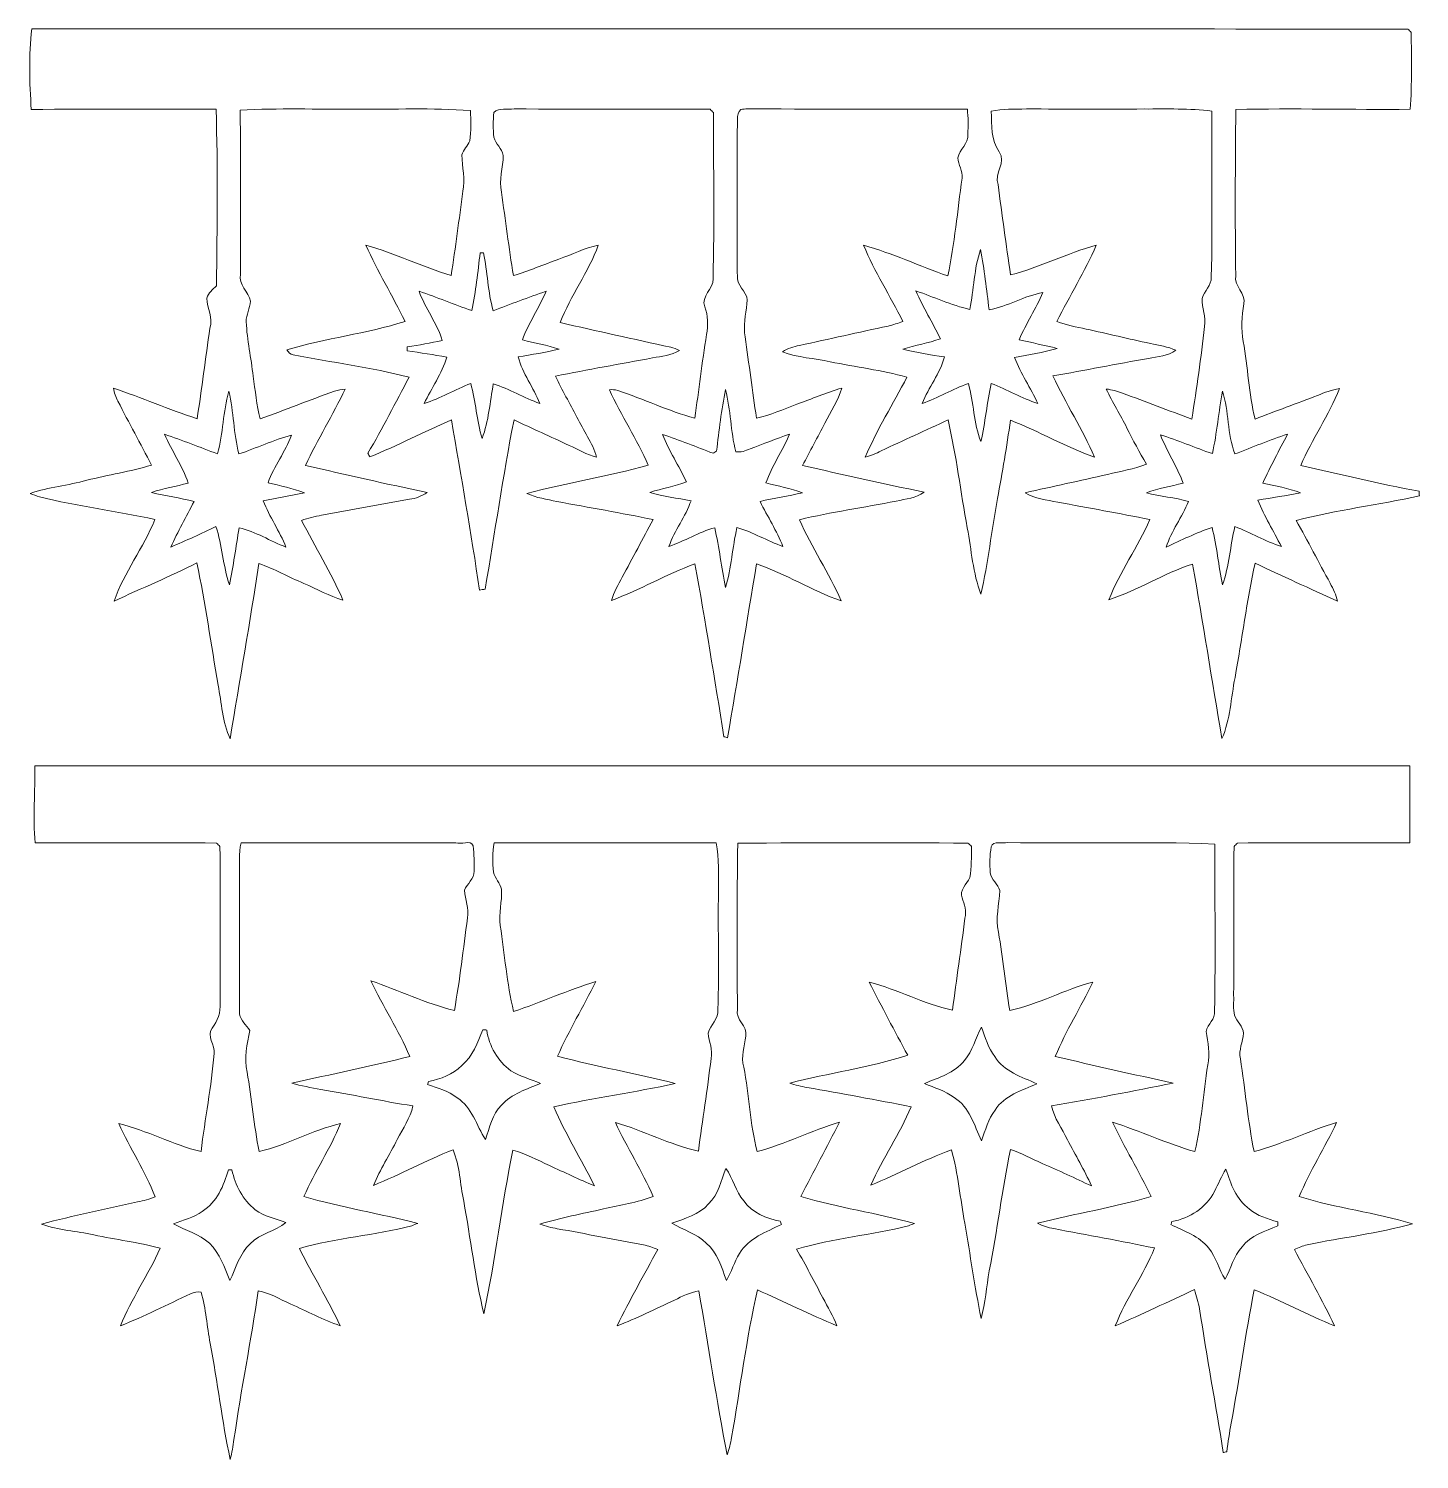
# Model space of a CAD drawing. Header units: centimetres. Extents: x -15.6 to 15.6, y -16.1 to 16.1.
import ezdxf

# ---------------------------------------------------------------- set-up
doc = ezdxf.new("R2010")
doc.units = ezdxf.units.CM
doc.header["$MEASUREMENT"] = 0
doc.layers.add('Layer 1', color=7, linetype='Continuous')

msp = doc.modelspace()

# ---------------------------------------------------------------- linework, layer by layer
at = {"layer": 'Layer 1', "color": 8, "lineweight": 9}
for points, knots in [([(-15.55082, 16.0595), (-5.25394, 16.05068), (5.04329, 16.0648), (15.34017, 16.05245), (15.34017, 16.05245), (15.36451, 16.02775), (15.38956, 16.00306), (15.41496, 15.97836), (15.41496, 15.97836), (15.41848, 15.40334), (15.43506, 14.8269), (15.38991, 14.25328), (15.38991, 14.25328), (14.0871, 14.24199), (12.78253, 14.27727), (11.47901, 14.25011), (11.47901, 14.25011), (11.46243, 13.00621), (11.45891, 11.76161), (11.47443, 10.51772), (11.47443, 10.51772), (11.42998, 10.27501), (11.70797, 10.12719), (11.6554, 9.88378), (11.6554, 9.88378), (11.61942, 9.60402), (11.5852, 9.3211), (11.64447, 9.04099), (11.64447, 9.04099), (11.74466, 8.46208), (11.77111, 7.86977), (11.9087, 7.29791), (11.9087, 7.29791), (12.37295, 7.48418), (12.84744, 7.64434), (13.3124, 7.82955), (13.3124, 7.82955), (13.47115, 7.89199), (13.63131, 7.9569), (13.8017, 7.98089), (13.8017, 7.98089), (13.56499, 7.38152), (13.18858, 6.84777), (12.93316, 6.25581), (12.93316, 6.25581), (13.81793, 6.05649), (14.69952, 5.83988), (15.5924, 5.67867), (15.5924, 5.67867), (15.59346, 5.65291), (15.59593, 5.60176), (15.59734, 5.57601), (15.59734, 5.57601), (14.68012, 5.3661), (13.74138, 5.25886), (12.83051, 5.02179), (12.83051, 5.02179), (13.09721, 4.55895), (13.33498, 4.07988), (13.59533, 3.6135), (13.59533, 3.6135), (13.662, 3.48368), (13.73009, 3.35068), (13.76043, 3.2064), (13.76043, 3.2064), (13.14801, 3.50203), (12.5183, 3.76026), (11.91081, 4.06612), (11.91081, 4.06612), (11.7249, 3.21522), (11.61624, 2.3488), (11.45891, 1.49225), (11.45891, 1.49225), (11.36683, 1.03646), (11.35413, 0.55386), (11.16539, 0.12312), (11.16539, 0.12312), (10.93926, 1.42875), (10.73889, 2.73932), (10.50429, 4.04389), (10.50429, 4.04389), (9.85694, 3.8287), (9.27556, 3.45228), (8.62786, 3.23921), (8.62786, 3.23921), (8.87093, 3.86891), (9.27662, 4.42313), (9.54967, 5.04049), (9.54967, 5.04049), (8.8614, 5.17984), (8.17066, 5.30543), (7.48063, 5.43278), (7.48063, 5.43278), (7.23122, 5.4804), (6.96522, 5.50369), (6.74685, 5.64515), (6.74685, 5.64515), (7.36316, 5.78273), (7.98122, 5.91467), (8.59717, 6.05543), (8.59717, 6.05543), (8.89033, 6.12599), (9.19019, 6.17432), (9.47136, 6.28932), (9.47136, 6.28932), (9.30555, 6.5472), (9.17643, 6.8259), (9.03321, 7.09648), (9.03321, 7.09648), (8.88081, 7.38928), (8.71041, 7.67292), (8.5693, 7.97207), (8.5693, 7.97207), (8.69383, 7.95796), (8.81589, 7.92656), (8.93266, 7.88106), (8.93266, 7.88106), (9.45125, 7.68668), (9.96877, 7.48912), (10.48877, 7.29827), (10.48877, 7.29827), (10.59813, 7.9883), (10.69655, 8.68116), (10.77522, 9.37542), (10.77522, 9.37542), (10.81121, 9.59097), (10.71666, 9.79417), (10.72089, 10.00795), (10.72089, 10.00795), (10.77028, 10.17623), (10.93256, 10.29723), (10.92551, 10.48491), (10.92551, 10.48491), (10.96219, 11.72633), (10.9248, 12.96952), (10.94032, 14.2113), (10.94032, 14.2113), (10.43656, 14.27656), (9.9275, 14.25822), (9.42161, 14.25998), (9.42161, 14.25998), (8.53967, 14.25399), (7.65773, 14.25963), (6.77578, 14.26104), (6.77578, 14.26104), (6.51084, 14.25399), (6.24168, 14.27339), (5.98309, 14.20813), (5.98309, 14.20813), (6.00637, 13.90121), (5.97074, 13.55937), (6.16512, 13.29761), (6.16512, 13.29761), (6.33516, 13.06865), (6.04518, 12.81571), (6.13937, 12.56383), (6.13937, 12.56383), (6.22968, 11.88755), (6.3214, 11.21093), (6.42124, 10.53536), (6.42124, 10.53536), (7.08058, 10.70046), (7.68736, 11.02748), (8.34388, 11.20034), (8.34388, 11.20034), (8.08635, 10.61226), (7.74733, 10.06228), (7.45982, 9.48831), (7.45982, 9.48831), (7.67113, 9.40647), (7.89514, 9.36696), (8.11598, 9.31757), (8.11598, 9.31757), (8.59823, 9.21703), (9.07554, 9.09567), (9.55814, 8.99725), (9.55814, 8.99725), (9.75146, 8.95421), (9.95113, 8.92316), (10.13352, 8.84202), (10.13352, 8.84202), (9.95572, 8.70973), (9.72218, 8.70903), (9.5151, 8.65928), (9.5151, 8.65928), (8.79861, 8.53546), (8.086, 8.39047), (7.36986, 8.26629), (7.36986, 8.26629), (7.66513, 7.65069), (8.0292, 7.06896), (8.30684, 6.4449), (8.30684, 6.4449), (7.65773, 6.6735), (7.0573, 7.02204), (6.4163, 7.27216), (6.4163, 7.27216), (6.33975, 6.68338), (6.22898, 6.09988), (6.13055, 5.51427), (6.13055, 5.51427), (5.99649, 4.79919), (5.91324, 4.07458), (5.75555, 3.36374), (5.75555, 3.36374), (5.57351, 3.84105), (5.54388, 4.35575), (5.44934, 4.85352), (5.44934, 4.85352), (5.29941, 5.66138), (5.2038, 6.48053), (5.01683, 7.28133), (5.01683, 7.28133), (4.51941, 7.0425), (4.01247, 6.82413), (3.51682, 6.58248), (3.51682, 6.58248), (3.40217, 6.52604), (3.28293, 6.48018), (3.16016, 6.44596), (3.16016, 6.44596), (3.42545, 7.06543), (3.78035, 7.64223), (4.09573, 8.23666), (4.09573, 8.23666), (3.53058, 8.39682), (2.94567, 8.46773), (2.371, 8.58485), (2.371, 8.58485), (2.01646, 8.66563), (1.64181, 8.67128), (1.30279, 8.81063), (1.30279, 8.81063), (1.41744, 8.88506), (1.54903, 8.92422), (1.68273, 8.94891), (1.68273, 8.94891), (2.3456, 9.09708), (3.00917, 9.24348), (3.6731, 9.38742), (3.6731, 9.38742), (3.78493, 9.41211), (3.89359, 9.45021), (4.00083, 9.49043), (4.00083, 9.49043), (3.72002, 10.06651), (3.36407, 10.60732), (3.12136, 11.2007), (3.12136, 11.2007), (3.76941, 11.02254), (4.38042, 10.7315), (5.01507, 10.51172), (5.01507, 10.51172), (5.15794, 11.23774), (5.23308, 11.9754), (5.33151, 12.70847), (5.33151, 12.70847), (5.35585, 12.86757), (5.24578, 13.00621), (5.23943, 13.16179), (5.23943, 13.16179), (5.26483, 13.36075), (5.49026, 13.47752), (5.46133, 13.69413), (5.46133, 13.69413), (5.47086, 13.88181), (5.47156, 14.07019), (5.45039, 14.25681), (5.45039, 14.25681), (3.8576, 14.26104), (2.26481, 14.25222), (0.67237, 14.26351), (0.67237, 14.26351), (0.56724, 14.25646), (0.466, 14.27057), (0.3644, 14.24517), (0.3644, 14.24517), (0.24057, 14.13722), (0.31395, 13.93966), (0.28326, 13.80031), (0.28326, 13.80031), (0.28926, 12.68236), (0.27338, 11.56406), (0.28926, 10.44646), (0.28926, 10.44646), (0.31254, 10.24185), (0.56125, 10.11273), (0.50198, 9.88589), (0.50198, 9.88589), (0.47764, 9.63895), (0.41379, 9.3913), (0.46212, 9.14294), (0.46212, 9.14294), (0.54996, 8.53616), (0.62334, 7.92692), (0.71718, 7.32085), (0.71718, 7.32085), (1.03221, 7.37694), (1.32078, 7.5251), (1.62134, 7.62988), (1.62134, 7.62988), (1.95895, 7.74912), (2.28739, 7.89658), (2.63241, 7.99324), (2.63241, 7.99324), (2.55162, 7.71208), (2.38617, 7.4676), (2.25388, 7.20901), (2.25388, 7.20901), (2.09125, 6.8901), (1.91521, 6.57825), (1.75258, 6.25934), (1.75258, 6.25934), (2.65816, 6.04344), (3.56938, 5.85258), (4.47884, 5.65432), (4.47884, 5.65432), (4.29928, 5.52027), (4.06574, 5.5051), (3.85513, 5.45536), (3.85513, 5.45536), (3.13018, 5.31707), (2.39887, 5.20665), (1.67955, 5.03943), (1.67955, 5.03943), (1.95648, 4.41431), (2.34489, 3.84422), (2.61653, 3.21698), (2.61653, 3.21698), (1.96319, 3.44452), (1.37264, 3.82411), (0.71682, 4.04425), (0.71682, 4.04425), (0.50304, 2.74391), (0.29067, 1.44357), (0.06948, 0.14429), (0.06948, 0.14429), (0.04866, 0.14958), (0.00739, 0.15981), (-0.01307, 0.1651), (-0.01307, 0.1651), (-0.22509, 1.4598), (-0.42794, 2.75661), (-0.66571, 4.04672), (-0.66571, 4.04672), (-1.30742, 3.81318), (-1.89797, 3.45934), (-2.54073, 3.22721), (-2.54073, 3.22721), (-2.4797, 3.40995), (-2.38868, 3.58034), (-2.29731, 3.74932), (-2.29731, 3.74932), (-2.06483, 4.17936), (-1.83376, 4.6101), (-1.60446, 5.04155), (-1.60446, 5.04155), (-2.32095, 5.18971), (-3.04238, 5.31283), (-3.76134, 5.44654), (-3.76134, 5.44654), (-3.98853, 5.49663), (-4.22383, 5.52768), (-4.4355, 5.62857), (-4.4355, 5.62857), (-3.53556, 5.86493), (-2.61199, 6.01451), (-1.71382, 6.26216), (-1.71382, 6.26216), (-1.96746, 6.84495), (-2.31671, 7.38188), (-2.58588, 7.95585), (-2.58588, 7.95585), (-2.52344, 7.96149), (-2.45924, 7.96114), (-2.39856, 7.94244), (-2.39856, 7.94244), (-1.81824, 7.74524), (-1.25944, 7.48136), (-0.66854, 7.31591), (-0.66854, 7.31591), (-0.57611, 7.94138), (-0.50379, 8.56968), (-0.40466, 9.19445), (-0.40466, 9.19445), (-0.36515, 9.40223), (-0.36797, 9.62131), (-0.44205, 9.82133), (-0.44205, 9.82133), (-0.54295, 10.05699), (-0.23956, 10.2175), (-0.25755, 10.44963), (-0.25755, 10.44963), (-0.22298, 11.69282), (-0.25261, 12.93742), (-0.24802, 14.18096), (-0.24802, 14.18096), (-0.27342, 14.20495), (-0.29847, 14.22894), (-0.32352, 14.25293), (-0.32352, 14.25293), (-1.79072, 14.26528), (-3.25792, 14.25152), (-4.72513, 14.26245), (-4.72513, 14.26245), (-4.87188, 14.24623), (-5.05709, 14.29279), (-5.17951, 14.18202), (-5.17951, 14.18202), (-5.19609, 13.99611), (-5.19573, 13.81019), (-5.17809, 13.62428), (-5.17809, 13.62428), (-5.13082, 13.47858), (-5.00453, 13.36922), (-4.96678, 13.21929), (-4.96678, 13.21929), (-4.96537, 12.94236), (-5.07579, 12.66966), (-5.007, 12.39273), (-5.007, 12.39273), (-4.9181, 11.76796), (-4.84084, 11.14108), (-4.73959, 10.51807), (-4.73959, 10.51807), (-4.39352, 10.62814), (-4.05697, 10.76502), (-3.71583, 10.88849), (-3.71583, 10.88849), (-3.42267, 10.99467), (-3.1401, 11.13649), (-2.83318, 11.2014), (-2.83318, 11.2014), (-3.05543, 10.59498), (-3.45477, 10.06828), (-3.69149, 9.4675), (-3.69149, 9.4675), (-2.86528, 9.27171), (-2.0352, 9.0925), (-1.20546, 8.91117), (-1.20546, 8.91117), (-1.13985, 8.89353), (-1.07776, 8.86636), (-1.01461, 8.84096), (-1.01461, 8.84096), (-1.19029, 8.71855), (-1.41254, 8.71467), (-1.61433, 8.67022), (-1.61433, 8.67022), (-2.34141, 8.53687), (-3.06954, 8.40846), (-3.79379, 8.26135), (-3.79379, 8.26135), (-3.64669, 7.94914), (-3.47312, 7.64963), (-3.31649, 7.34201), (-3.31649, 7.34201), (-3.16973, 7.0425), (-2.96477, 6.76875), (-2.87163, 6.4449), (-2.87163, 6.4449), (-3.09, 6.5017), (-3.28721, 6.61458), (-3.49076, 6.70772), (-3.49076, 6.70772), (-3.90069, 6.90175), (-4.31485, 7.08731), (-4.72548, 7.27992), (-4.72548, 7.27992), (-4.97595, 6.0191), (-5.15199, 4.74451), (-5.37494, 3.47874), (-5.37494, 3.47874), (-5.41692, 3.47239), (-5.4582, 3.46604), (-5.49983, 3.45969), (-5.49983, 3.45969), (-5.68574, 4.73675), (-5.9154, 6.00745), (-6.12989, 7.28028), (-6.12989, 7.28028), (-6.74407, 7.01146), (-7.34062, 6.70348), (-7.96081, 6.44807), (-7.96081, 6.44807), (-7.97174, 6.46889), (-7.99361, 6.50981), (-8.00455, 6.53027), (-8.00455, 6.53027), (-7.67647, 7.08836), (-7.38578, 7.66798), (-7.07992, 8.23807), (-7.07992, 8.23807), (-7.9347, 8.46067), (-8.81876, 8.57074), (-9.68659, 8.73866), (-9.68659, 8.73866), (-9.74974, 8.75065), (-9.79384, 8.79969), (-9.82206, 8.85437), (-9.82206, 8.85437), (-8.95176, 9.10943), (-8.03912, 9.21844), (-7.17235, 9.48937), (-7.17235, 9.48937), (-7.45104, 10.06757), (-7.79147, 10.61438), (-8.04865, 11.20316), (-8.04865, 11.20316), (-7.39848, 11.01266), (-6.78147, 10.72445), (-6.13589, 10.51878), (-6.13589, 10.51878), (-6.03958, 11.14848), (-5.95809, 11.78066), (-5.87307, 12.41213), (-5.87307, 12.41213), (-5.82297, 12.68377), (-5.88577, 12.95576), (-5.89917, 13.2274), (-5.89917, 13.2274), (-5.86319, 13.34382), (-5.76512, 13.43025), (-5.71784, 13.54243), (-5.71784, 13.54243), (-5.68609, 13.76892), (-5.68997, 13.99858), (-5.70479, 14.22647), (-5.70479, 14.22647), (-6.56451, 14.28574), (-7.42705, 14.2494), (-8.28783, 14.25716), (-8.28783, 14.25716), (-9.14967, 14.2494), (-10.01291, 14.28362), (-10.87369, 14.23176), (-10.87369, 14.23176), (-10.85288, 13.00551), (-10.87122, 11.77855), (-10.86205, 10.55229), (-10.86205, 10.55229), (-10.91744, 10.30887), (-10.67966, 10.16247), (-10.64086, 9.94375), (-10.64086, 9.94375), (-10.64721, 9.78535), (-10.74387, 9.64142), (-10.73752, 9.48126), (-10.73752, 9.48126), (-10.71741, 9.07062), (-10.62498, 8.66775), (-10.58194, 8.25923), (-10.58194, 8.25923), (-10.5322, 7.93962), (-10.50645, 7.61506), (-10.42355, 7.3018), (-10.42355, 7.3018), (-9.86545, 7.50182), (-9.31653, 7.72654), (-8.75667, 7.92092), (-8.75667, 7.92092), (-8.67977, 7.94808), (-8.59898, 7.96078), (-8.51819, 7.97172), (-8.51819, 7.97172), (-8.78948, 7.38823), (-9.1345, 6.84107), (-9.40719, 6.25828), (-9.40719, 6.25828), (-8.49773, 6.04838), (-7.58827, 5.83847), (-6.67387, 5.65115), (-6.67387, 5.65115), (-6.79276, 5.5686), (-6.93034, 5.51603), (-7.07463, 5.4991), (-7.07463, 5.4991), (-7.73185, 5.38233), (-8.38837, 5.25886), (-9.04489, 5.13891), (-9.04489, 5.13891), (-9.19941, 5.11352), (-9.3511, 5.07436), (-9.49821, 5.0225), (-9.49821, 5.0225), (-9.18636, 4.42701), (-8.83428, 3.85163), (-8.56476, 3.23497), (-8.56476, 3.23497), (-8.87379, 3.31823), (-9.14967, 3.48615), (-9.44282, 3.60998), (-9.44282, 3.60998), (-9.7829, 3.74791), (-10.10181, 3.93594), (-10.45036, 4.05236), (-10.45036, 4.05236), (-10.65567, 2.73967), (-10.87934, 1.42946), (-11.09982, 0.11924), (-11.09982, 0.11924), (-11.27092, 0.49953), (-11.29138, 0.92252), (-11.36829, 1.3268), (-11.36829, 1.3268), (-11.52527, 2.24155), (-11.6558, 3.16124), (-11.84418, 4.07), (-11.84418, 4.07), (-12.45237, 3.7592), (-13.08526, 3.49956), (-13.70438, 3.21098), (-13.70438, 3.21098), (-13.47613, 3.85833), (-13.04574, 4.40867), (-12.7861, 5.04261), (-12.7861, 5.04261), (-13.64688, 5.2317), (-14.52388, 5.33788), (-15.37937, 5.55166), (-15.37937, 5.55166), (-15.45028, 5.57036), (-15.51695, 5.6007), (-15.58433, 5.62928), (-15.58433, 5.62928), (-15.17299, 5.77074), (-14.73379, 5.80849), (-14.31469, 5.92279), (-14.31469, 5.92279), (-13.83173, 6.04626), (-13.33749, 6.1214), (-12.85948, 6.26322), (-12.85948, 6.26322), (-13.11489, 6.73911), (-13.36783, 7.21678), (-13.61689, 7.69655), (-13.61689, 7.69655), (-13.66769, 7.78863), (-13.69979, 7.88917), (-13.7192, 7.99218), (-13.7192, 7.99218), (-13.08737, 7.77875), (-12.47319, 7.51487), (-11.8396, 7.30568), (-11.8396, 7.30568), (-11.732, 7.98054), (-11.65227, 8.65999), (-11.55208, 9.33626), (-11.55208, 9.33626), (-11.47271, 9.5691), (-11.6177, 9.78182), (-11.62017, 10.01113), (-11.62017, 10.01113), (-11.58912, 10.13001), (-11.48752, 10.20833), (-11.40392, 10.29088), (-11.40392, 10.29088), (-11.39122, 11.61239), (-11.3704, 12.9353), (-11.41521, 14.25646), (-11.41521, 14.25646), (-12.79739, 14.25928), (-14.17957, 14.26104), (-15.5614, 14.24975), (-15.5614, 14.24975), (-15.60056, 14.85159), (-15.62137, 15.45943), (-15.55082, 16.0595), (-15.55082, 16.0595), (-15.55082, 16.0595), (-15.55082, 16.0595), (-15.55082, 16.0595)], [0, 0, 0, 0, 0.00591716, 0.00591716, 0.00591716, 0.00591716, 0.01183432, 0.01183432, 0.01183432, 0.01183432, 0.01775148, 0.01775148, 0.01775148, 0.01775148, 0.02366864, 0.02366864, 0.02366864, 0.02366864, 0.0295858, 0.0295858, 0.0295858, 0.0295858, 0.03550296, 0.03550296, 0.03550296, 0.03550296, 0.04142012, 0.04142012, 0.04142012, 0.04142012, 0.04733728, 0.04733728, 0.04733728, 0.04733728, 0.05325444, 0.05325444, 0.05325444, 0.05325444, 0.0591716, 0.0591716, 0.0591716, 0.0591716, 0.06508876, 0.06508876, 0.06508876, 0.06508876, 0.07100592, 0.07100592, 0.07100592, 0.07100592, 0.07692308, 0.07692308, 0.07692308, 0.07692308, 0.08284024, 0.08284024, 0.08284024, 0.08284024, 0.0887574, 0.0887574, 0.0887574, 0.0887574, 0.09467456, 0.09467456, 0.09467456, 0.09467456, 0.10059172, 0.10059172, 0.10059172, 0.10059172, 0.10650888, 0.10650888, 0.10650888, 0.10650888, 0.11242604, 0.11242604, 0.11242604, 0.11242604, 0.1183432, 0.1183432, 0.1183432, 0.1183432, 0.12426036, 0.12426036, 0.12426036, 0.12426036, 0.13017751, 0.13017751, 0.13017751, 0.13017751, 0.13609467, 0.13609467, 0.13609467, 0.13609467, 0.14201183, 0.14201183, 0.14201183, 0.14201183, 0.14792899, 0.14792899, 0.14792899, 0.14792899, 0.15384615, 0.15384615, 0.15384615, 0.15384615, 0.15976331, 0.15976331, 0.15976331, 0.15976331, 0.16568047, 0.16568047, 0.16568047, 0.16568047, 0.17159763, 0.17159763, 0.17159763, 0.17159763, 0.17751479, 0.17751479, 0.17751479, 0.17751479, 0.18343195, 0.18343195, 0.18343195, 0.18343195, 0.18934911, 0.18934911, 0.18934911, 0.18934911, 0.19526627, 0.19526627, 0.19526627, 0.19526627, 0.20118343, 0.20118343, 0.20118343, 0.20118343, 0.20710059, 0.20710059, 0.20710059, 0.20710059, 0.21301775, 0.21301775, 0.21301775, 0.21301775, 0.21893491, 0.21893491, 0.21893491, 0.21893491, 0.22485207, 0.22485207, 0.22485207, 0.22485207, 0.23076923, 0.23076923, 0.23076923, 0.23076923, 0.23668639, 0.23668639, 0.23668639, 0.23668639, 0.24260355, 0.24260355, 0.24260355, 0.24260355, 0.24852071, 0.24852071, 0.24852071, 0.24852071, 0.25443787, 0.25443787, 0.25443787, 0.25443787, 0.26035503, 0.26035503, 0.26035503, 0.26035503, 0.26627219, 0.26627219, 0.26627219, 0.26627219, 0.27218935, 0.27218935, 0.27218935, 0.27218935, 0.27810651, 0.27810651, 0.27810651, 0.27810651, 0.28402367, 0.28402367, 0.28402367, 0.28402367, 0.28994083, 0.28994083, 0.28994083, 0.28994083, 0.29585799, 0.29585799, 0.29585799, 0.29585799, 0.30177515, 0.30177515, 0.30177515, 0.30177515, 0.30769231, 0.30769231, 0.30769231, 0.30769231, 0.31360947, 0.31360947, 0.31360947, 0.31360947, 0.31952663, 0.31952663, 0.31952663, 0.31952663, 0.32544379, 0.32544379, 0.32544379, 0.32544379, 0.33136095, 0.33136095, 0.33136095, 0.33136095, 0.33727811, 0.33727811, 0.33727811, 0.33727811, 0.34319527, 0.34319527, 0.34319527, 0.34319527, 0.34911243, 0.34911243, 0.34911243, 0.34911243, 0.35502959, 0.35502959, 0.35502959, 0.35502959, 0.36094675, 0.36094675, 0.36094675, 0.36094675, 0.36686391, 0.36686391, 0.36686391, 0.36686391, 0.37278107, 0.37278107, 0.37278107, 0.37278107, 0.37869822, 0.37869822, 0.37869822, 0.37869822, 0.38461538, 0.38461538, 0.38461538, 0.38461538, 0.39053254, 0.39053254, 0.39053254, 0.39053254, 0.3964497, 0.3964497, 0.3964497, 0.3964497, 0.40236686, 0.40236686, 0.40236686, 0.40236686, 0.40828402, 0.40828402, 0.40828402, 0.40828402, 0.41420118, 0.41420118, 0.41420118, 0.41420118, 0.42011834, 0.42011834, 0.42011834, 0.42011834, 0.4260355, 0.4260355, 0.4260355, 0.4260355, 0.43195266, 0.43195266, 0.43195266, 0.43195266, 0.43786982, 0.43786982, 0.43786982, 0.43786982, 0.44378698, 0.44378698, 0.44378698, 0.44378698, 0.44970414, 0.44970414, 0.44970414, 0.44970414, 0.4556213, 0.4556213, 0.4556213, 0.4556213, 0.46153846, 0.46153846, 0.46153846, 0.46153846, 0.46745562, 0.46745562, 0.46745562, 0.46745562, 0.47337278, 0.47337278, 0.47337278, 0.47337278, 0.47928994, 0.47928994, 0.47928994, 0.47928994, 0.4852071, 0.4852071, 0.4852071, 0.4852071, 0.49112426, 0.49112426, 0.49112426, 0.49112426, 0.49704142, 0.49704142, 0.49704142, 0.49704142, 0.50295858, 0.50295858, 0.50295858, 0.50295858, 0.50887574, 0.50887574, 0.50887574, 0.50887574, 0.5147929, 0.5147929, 0.5147929, 0.5147929, 0.52071006, 0.52071006, 0.52071006, 0.52071006, 0.52662722, 0.52662722, 0.52662722, 0.52662722, 0.53254438, 0.53254438, 0.53254438, 0.53254438, 0.53846154, 0.53846154, 0.53846154, 0.53846154, 0.5443787, 0.5443787, 0.5443787, 0.5443787, 0.55029586, 0.55029586, 0.55029586, 0.55029586, 0.55621302, 0.55621302, 0.55621302, 0.55621302, 0.56213018, 0.56213018, 0.56213018, 0.56213018, 0.56804734, 0.56804734, 0.56804734, 0.56804734, 0.5739645, 0.5739645, 0.5739645, 0.5739645, 0.57988166, 0.57988166, 0.57988166, 0.57988166, 0.58579882, 0.58579882, 0.58579882, 0.58579882, 0.59171598, 0.59171598, 0.59171598, 0.59171598, 0.59763314, 0.59763314, 0.59763314, 0.59763314, 0.6035503, 0.6035503, 0.6035503, 0.6035503, 0.60946746, 0.60946746, 0.60946746, 0.60946746, 0.61538462, 0.61538462, 0.61538462, 0.61538462, 0.62130178, 0.62130178, 0.62130178, 0.62130178, 0.62721893, 0.62721893, 0.62721893, 0.62721893, 0.63313609, 0.63313609, 0.63313609, 0.63313609, 0.63905325, 0.63905325, 0.63905325, 0.63905325, 0.64497041, 0.64497041, 0.64497041, 0.64497041, 0.65088757, 0.65088757, 0.65088757, 0.65088757, 0.65680473, 0.65680473, 0.65680473, 0.65680473, 0.66272189, 0.66272189, 0.66272189, 0.66272189, 0.66863905, 0.66863905, 0.66863905, 0.66863905, 0.67455621, 0.67455621, 0.67455621, 0.67455621, 0.68047337, 0.68047337, 0.68047337, 0.68047337, 0.68639053, 0.68639053, 0.68639053, 0.68639053, 0.69230769, 0.69230769, 0.69230769, 0.69230769, 0.69822485, 0.69822485, 0.69822485, 0.69822485, 0.70414201, 0.70414201, 0.70414201, 0.70414201, 0.71005917, 0.71005917, 0.71005917, 0.71005917, 0.71597633, 0.71597633, 0.71597633, 0.71597633, 0.72189349, 0.72189349, 0.72189349, 0.72189349, 0.72781065, 0.72781065, 0.72781065, 0.72781065, 0.73372781, 0.73372781, 0.73372781, 0.73372781, 0.73964497, 0.73964497, 0.73964497, 0.73964497, 0.74556213, 0.74556213, 0.74556213, 0.74556213, 0.75147929, 0.75147929, 0.75147929, 0.75147929, 0.75739645, 0.75739645, 0.75739645, 0.75739645, 0.76331361, 0.76331361, 0.76331361, 0.76331361, 0.76923077, 0.76923077, 0.76923077, 0.76923077, 0.77514793, 0.77514793, 0.77514793, 0.77514793, 0.78106509, 0.78106509, 0.78106509, 0.78106509, 0.78698225, 0.78698225, 0.78698225, 0.78698225, 0.79289941, 0.79289941, 0.79289941, 0.79289941, 0.79881657, 0.79881657, 0.79881657, 0.79881657, 0.80473373, 0.80473373, 0.80473373, 0.80473373, 0.81065089, 0.81065089, 0.81065089, 0.81065089, 0.81656805, 0.81656805, 0.81656805, 0.81656805, 0.82248521, 0.82248521, 0.82248521, 0.82248521, 0.82840237, 0.82840237, 0.82840237, 0.82840237, 0.83431953, 0.83431953, 0.83431953, 0.83431953, 0.84023669, 0.84023669, 0.84023669, 0.84023669, 0.84615385, 0.84615385, 0.84615385, 0.84615385, 0.85207101, 0.85207101, 0.85207101, 0.85207101, 0.85798817, 0.85798817, 0.85798817, 0.85798817, 0.86390533, 0.86390533, 0.86390533, 0.86390533, 0.86982249, 0.86982249, 0.86982249, 0.86982249, 0.87573964, 0.87573964, 0.87573964, 0.87573964, 0.8816568, 0.8816568, 0.8816568, 0.8816568, 0.88757396, 0.88757396, 0.88757396, 0.88757396, 0.89349112, 0.89349112, 0.89349112, 0.89349112, 0.89940828, 0.89940828, 0.89940828, 0.89940828, 0.90532544, 0.90532544, 0.90532544, 0.90532544, 0.9112426, 0.9112426, 0.9112426, 0.9112426, 0.91715976, 0.91715976, 0.91715976, 0.91715976, 0.92307692, 0.92307692, 0.92307692, 0.92307692, 0.92899408, 0.92899408, 0.92899408, 0.92899408, 0.93491124, 0.93491124, 0.93491124, 0.93491124, 0.9408284, 0.9408284, 0.9408284, 0.9408284, 0.94674556, 0.94674556, 0.94674556, 0.94674556, 0.95266272, 0.95266272, 0.95266272, 0.95266272, 0.95857988, 0.95857988, 0.95857988, 0.95857988, 0.96449704, 0.96449704, 0.96449704, 0.96449704, 0.9704142, 0.9704142, 0.9704142, 0.9704142, 0.97633136, 0.97633136, 0.97633136, 0.97633136, 0.98224852, 0.98224852, 0.98224852, 0.98224852, 0.98816568, 0.98816568, 0.98816568, 0.98816568, 1, 1, 1, 1]), ([(-5.48536, 11.03348), (-5.53616, 10.5985), (-5.58661, 10.16318), (-5.67234, 9.73314), (-5.67234, 9.73314), (-6.07027, 9.87002), (-6.45727, 10.03582), (-6.85626, 10.16882), (-6.85626, 10.16882), (-6.71973, 9.78288), (-6.45197, 9.45621), (-6.33662, 9.0618), (-6.33662, 9.0618), (-6.59732, 9.0103), (-6.85802, 8.95668), (-7.12119, 8.91752), (-7.12119, 8.91752), (-7.12155, 8.89635), (-7.1219, 8.85366), (-7.12225, 8.8325), (-7.12225, 8.8325), (-6.82451, 8.79052), (-6.52923, 8.73584), (-6.23219, 8.69103), (-6.23219, 8.69103), (-6.34297, 8.31709), (-6.5758, 7.99571), (-6.74302, 7.64611), (-6.74302, 7.64611), (-6.38142, 7.76464), (-6.04699, 7.9502), (-5.69774, 8.09943), (-5.69774, 8.09943), (-5.58908, 7.69126), (-5.55768, 7.26652), (-5.44232, 6.85977), (-5.44232, 6.85977), (-5.29134, 7.25276), (-5.26805, 7.67891), (-5.19009, 8.08955), (-5.19009, 8.08955), (-4.8292, 7.97207), (-4.50182, 7.77416), (-4.1441, 7.64822), (-4.1441, 7.64822), (-4.29086, 8.00453), (-4.53216, 8.31956), (-4.63341, 8.69456), (-4.63341, 8.69456), (-4.32508, 8.74536), (-4.0164, 8.79475), (-3.71301, 8.87025), (-3.71301, 8.87025), (-3.98288, 8.95632), (-4.26193, 9.00642), (-4.53604, 9.07591), (-4.53604, 9.07591), (-4.39775, 9.45762), (-4.1628, 9.79452), (-4.00617, 10.16811), (-4.00617, 10.16811), (-4.40727, 10.03441), (-4.79851, 9.8739), (-5.19609, 9.73102), (-5.19609, 9.73102), (-5.30933, 10.15683), (-5.32626, 10.60097), (-5.4074, 11.03313), (-5.4074, 11.03313), (-5.4268, 11.03313), (-5.46596, 11.03348), (-5.48536, 11.03348), (-5.48536, 11.03348), (-5.48536, 11.03348), (-5.48536, 11.03348), (-5.48536, 11.03348)], [0, 0, 0, 0, 0.05, 0.05, 0.05, 0.05, 0.1, 0.1, 0.1, 0.1, 0.15, 0.15, 0.15, 0.15, 0.2, 0.2, 0.2, 0.2, 0.25, 0.25, 0.25, 0.25, 0.3, 0.3, 0.3, 0.3, 0.35, 0.35, 0.35, 0.35, 0.4, 0.4, 0.4, 0.4, 0.45, 0.45, 0.45, 0.45, 0.5, 0.5, 0.5, 0.5, 0.55, 0.55, 0.55, 0.55, 0.6, 0.6, 0.6, 0.6, 0.65, 0.65, 0.65, 0.65, 0.7, 0.7, 0.7, 0.7, 0.75, 0.75, 0.75, 0.75, 0.8, 0.8, 0.8, 0.8, 0.85, 0.85, 0.85, 0.85, 0.9, 0.9, 0.9, 0.9, 1, 1, 1, 1]), ([(5.50437, 9.76136), (5.08668, 9.85167), (4.70074, 10.04288), (4.29681, 10.17552), (4.29681, 10.17552), (4.45838, 9.80546), (4.66934, 9.46115), (4.8475, 9.09955), (4.8475, 9.09955), (4.57127, 9.00606), (4.28341, 8.9535), (4.00436, 8.86989), (4.00436, 8.86989), (4.31163, 8.79122), (4.62419, 8.73337), (4.93922, 8.69562), (4.93922, 8.69562), (4.83515, 8.31885), (4.58362, 8.00735), (4.43581, 7.64893), (4.43581, 7.64893), (4.79211, 7.77346), (5.1202, 7.96502), (5.47262, 8.09907), (5.47262, 8.09907), (5.59609, 7.67045), (5.58868, 7.20866), (5.75625, 6.79274), (5.75625, 6.79274), (5.85115, 7.22454), (5.89419, 7.66621), (5.98803, 8.09837), (5.98803, 8.09837), (6.34433, 7.96502), (6.67277, 7.76393), (7.03507, 7.64575), (7.03507, 7.64575), (6.87279, 7.99641), (6.64808, 8.31709), (6.50943, 8.67904), (6.50943, 8.67904), (6.8287, 8.74289), (7.15149, 8.79228), (7.46511, 8.88259), (7.46511, 8.88259), (7.18394, 8.95597), (6.89855, 9.01171), (6.61597, 9.08085), (6.61597, 9.08085), (6.76767, 9.44739), (6.99274, 9.77794), (7.14867, 10.14201), (7.14867, 10.14201), (6.72921, 10.06475), (6.35986, 9.82557), (5.93934, 9.75219), (5.93934, 9.75219), (5.87937, 10.20445), (5.83281, 10.65883), (5.74708, 11.10686), (5.74708, 11.10686), (5.5975, 10.67329), (5.60033, 10.20727), (5.50437, 9.76136), (5.50437, 9.76136), (5.50437, 9.76136), (5.50437, 9.76136), (5.50437, 9.76136)], [0, 0, 0, 0, 0.05555556, 0.05555556, 0.05555556, 0.05555556, 0.11111111, 0.11111111, 0.11111111, 0.11111111, 0.16666667, 0.16666667, 0.16666667, 0.16666667, 0.22222222, 0.22222222, 0.22222222, 0.22222222, 0.27777778, 0.27777778, 0.27777778, 0.27777778, 0.33333333, 0.33333333, 0.33333333, 0.33333333, 0.38888889, 0.38888889, 0.38888889, 0.38888889, 0.44444444, 0.44444444, 0.44444444, 0.44444444, 0.5, 0.5, 0.5, 0.5, 0.55555556, 0.55555556, 0.55555556, 0.55555556, 0.61111111, 0.61111111, 0.61111111, 0.61111111, 0.66666667, 0.66666667, 0.66666667, 0.66666667, 0.72222222, 0.72222222, 0.72222222, 0.72222222, 0.77777778, 0.77777778, 0.77777778, 0.77777778, 0.83333333, 0.83333333, 0.83333333, 0.83333333, 0.88888889, 0.88888889, 0.88888889, 0.88888889, 1, 1, 1, 1]), ([(-11.12452, 7.92127), (-11.25681, 7.46196), (-11.25787, 6.97936), (-11.37922, 6.51828), (-11.37922, 6.51828), (-11.77857, 6.66045), (-12.16944, 6.82555), (-12.57232, 6.95748), (-12.57232, 6.95748), (-12.40757, 6.58566), (-12.16874, 6.2484), (-12.03856, 5.8607), (-12.03856, 5.8607), (-12.31091, 5.78309), (-12.59313, 5.74393), (-12.86089, 5.65044), (-12.86089, 5.65044), (-12.54656, 5.56789), (-12.22236, 5.53156), (-11.90768, 5.4483), (-11.90768, 5.4483), (-12.08125, 5.10575), (-12.27316, 4.77238), (-12.4305, 4.42172), (-12.4305, 4.42172), (-12.09113, 4.57447), (-11.74682, 4.71629), (-11.41662, 4.88774), (-11.41662, 4.88774), (-11.27551, 4.46017), (-11.26069, 4.00403), (-11.11252, 3.57858), (-11.11252, 3.57858), (-11.02397, 4.00121), (-10.97071, 4.43054), (-10.89486, 4.85599), (-10.89486, 4.85599), (-10.52268, 4.7685), (-10.19671, 4.56248), (-9.84534, 4.42137), (-9.84534, 4.42137), (-9.98751, 4.78226), (-10.21364, 5.10328), (-10.35617, 5.46347), (-10.35617, 5.46347), (-10.0489, 5.52979), (-9.73739, 5.57283), (-9.43048, 5.64092), (-9.43048, 5.64092), (-9.69541, 5.74217), (-9.97305, 5.79896), (-10.24681, 5.86987), (-10.24681, 5.86987), (-10.1064, 6.24135), (-9.86334, 6.56378), (-9.7194, 6.93385), (-9.7194, 6.93385), (-10.12651, 6.83154), (-10.50574, 6.64351), (-10.90474, 6.51581), (-10.90474, 6.51581), (-11.01904, 6.97724), (-11.01833, 7.45808), (-11.12452, 7.92127), (-11.12452, 7.92127), (-11.12452, 7.92127), (-11.12452, 7.92127), (-11.12452, 7.92127)], [0, 0, 0, 0, 0.05555556, 0.05555556, 0.05555556, 0.05555556, 0.11111111, 0.11111111, 0.11111111, 0.11111111, 0.16666667, 0.16666667, 0.16666667, 0.16666667, 0.22222222, 0.22222222, 0.22222222, 0.22222222, 0.27777778, 0.27777778, 0.27777778, 0.27777778, 0.33333333, 0.33333333, 0.33333333, 0.33333333, 0.38888889, 0.38888889, 0.38888889, 0.38888889, 0.44444444, 0.44444444, 0.44444444, 0.44444444, 0.5, 0.5, 0.5, 0.5, 0.55555556, 0.55555556, 0.55555556, 0.55555556, 0.61111111, 0.61111111, 0.61111111, 0.61111111, 0.66666667, 0.66666667, 0.66666667, 0.66666667, 0.72222222, 0.72222222, 0.72222222, 0.72222222, 0.77777778, 0.77777778, 0.77777778, 0.77777778, 0.83333333, 0.83333333, 0.83333333, 0.83333333, 0.88888889, 0.88888889, 0.88888889, 0.88888889, 1, 1, 1, 1]), ([(0.02079, 7.95902), (-0.06881, 7.50217), (-0.12491, 7.03933), (-0.17923, 6.57684), (-0.17923, 6.57684), (-0.19899, 6.56555), (-0.2385, 6.54262), (-0.25826, 6.53133), (-0.25826, 6.53133), (-0.63573, 6.67279), (-1.00932, 6.82625), (-1.39208, 6.95325), (-1.39208, 6.95325), (-1.25203, 6.58142), (-1.02026, 6.25299), (-0.85727, 5.89139), (-0.85727, 5.89139), (-1.12009, 5.78097), (-1.40584, 5.74217), (-1.67501, 5.6515), (-1.67501, 5.6515), (-1.37621, 5.55413), (-1.06047, 5.52415), (-0.7525, 5.46594), (-0.7525, 5.46594), (-0.87703, 5.1047), (-1.1215, 4.7999), (-1.24815, 4.43936), (-1.24815, 4.43936), (-0.89502, 4.55507), (-0.57893, 4.76285), (-0.21874, 4.85881), (-0.21874, 4.85881), (-0.12208, 4.41466), (-0.06599, 3.96311), (0.02185, 3.51684), (0.02185, 3.51684), (0.15908, 3.95393), (0.17072, 4.41713), (0.27938, 4.86057), (0.27938, 4.86057), (0.64098, 4.76391), (0.95883, 4.55683), (1.31196, 4.43724), (1.31196, 4.43724), (1.16979, 4.7879), (0.97012, 5.10999), (0.79761, 5.44548), (0.79761, 5.44548), (1.11052, 5.52662), (1.4312, 5.57354), (1.74729, 5.63986), (1.74729, 5.63986), (1.48341, 5.74569), (1.20189, 5.79085), (0.92849, 5.86423), (0.92849, 5.86423), (1.06466, 6.24734), (1.29891, 6.58495), (1.45871, 6.95784), (1.45871, 6.95784), (1.16026, 6.85659), (0.8664, 6.74158), (0.57289, 6.62658), (0.57289, 6.62658), (0.47058, 6.59024), (0.36299, 6.54121), (0.25221, 6.56484), (0.25221, 6.56484), (0.13368, 7.02134), (0.14356, 7.50253), (0.02079, 7.95902), (0.02079, 7.95902), (0.02079, 7.95902), (0.02079, 7.95902), (0.02079, 7.95902)], [0, 0, 0, 0, 0.05, 0.05, 0.05, 0.05, 0.1, 0.1, 0.1, 0.1, 0.15, 0.15, 0.15, 0.15, 0.2, 0.2, 0.2, 0.2, 0.25, 0.25, 0.25, 0.25, 0.3, 0.3, 0.3, 0.3, 0.35, 0.35, 0.35, 0.35, 0.4, 0.4, 0.4, 0.4, 0.45, 0.45, 0.45, 0.45, 0.5, 0.5, 0.5, 0.5, 0.55, 0.55, 0.55, 0.55, 0.6, 0.6, 0.6, 0.6, 0.65, 0.65, 0.65, 0.65, 0.7, 0.7, 0.7, 0.7, 0.75, 0.75, 0.75, 0.75, 0.8, 0.8, 0.8, 0.8, 0.85, 0.85, 0.85, 0.85, 0.9, 0.9, 0.9, 0.9, 1, 1, 1, 1]), ([(11.17739, 7.92762), (11.09237, 7.46055), (11.05286, 6.98606), (10.95196, 6.52145), (10.95196, 6.52145), (10.56003, 6.65656), (10.17868, 6.82061), (9.78392, 6.94655), (9.78392, 6.94655), (9.92961, 6.57331), (10.15328, 6.23676), (10.29615, 5.86246), (10.29615, 5.86246), (10.0231, 5.77885), (9.73382, 5.75416), (9.46994, 5.64162), (9.46994, 5.64162), (9.7818, 5.56331), (10.10424, 5.53473), (10.41539, 5.44901), (10.41539, 5.44901), (10.26934, 5.09552), (10.03051, 4.78614), (9.91339, 4.42101), (9.91339, 4.42101), (10.25346, 4.57553), (10.58684, 4.75051), (10.94491, 4.86163), (10.94491, 4.86163), (11.05498, 4.44006), (11.08496, 4.00227), (11.17845, 3.57717), (11.17845, 3.57717), (11.3312, 3.99909), (11.34849, 4.45382), (11.45785, 4.88668), (11.45785, 4.88668), (11.80639, 4.74133), (12.1373, 4.55119), (12.4996, 4.43936), (12.4996, 4.43936), (12.31968, 4.78261), (12.11613, 5.11493), (11.9722, 5.47582), (11.9722, 5.47582), (12.29146, 5.53473), (12.61319, 5.57953), (12.9314, 5.64409), (12.9314, 5.64409), (12.65729, 5.74957), (12.3666, 5.79367), (12.08262, 5.86176), (12.08262, 5.86176), (12.25513, 6.235), (12.45021, 6.59695), (12.6393, 6.96207), (12.6393, 6.96207), (12.24031, 6.82625), (11.84978, 6.66715), (11.45714, 6.51475), (11.45714, 6.51475), (11.27864, 6.9663), (11.33085, 7.46936), (11.17739, 7.92762)], [0, 0, 0, 0, 0.05882353, 0.05882353, 0.05882353, 0.05882353, 0.11764706, 0.11764706, 0.11764706, 0.11764706, 0.17647059, 0.17647059, 0.17647059, 0.17647059, 0.23529412, 0.23529412, 0.23529412, 0.23529412, 0.29411765, 0.29411765, 0.29411765, 0.29411765, 0.35294118, 0.35294118, 0.35294118, 0.35294118, 0.41176471, 0.41176471, 0.41176471, 0.41176471, 0.47058824, 0.47058824, 0.47058824, 0.47058824, 0.52941176, 0.52941176, 0.52941176, 0.52941176, 0.58823529, 0.58823529, 0.58823529, 0.58823529, 0.64705882, 0.64705882, 0.64705882, 0.64705882, 0.70588235, 0.70588235, 0.70588235, 0.70588235, 0.76470588, 0.76470588, 0.76470588, 0.76470588, 0.82352941, 0.82352941, 0.82352941, 0.82352941, 0.88235294, 0.88235294, 0.88235294, 0.88235294, 1, 1, 1, 1]), ([(-15.48273, -0.48824), (-5.19397, -0.48824), (5.09479, -0.48789), (15.38356, -0.4886), (15.38356, -0.4886), (15.38321, -1.06433), (15.38356, -1.64042), (15.38356, -2.21685), (15.38356, -2.21685), (14.09274, -2.21968), (12.80193, -2.21121), (11.51112, -2.22144), (11.51112, -2.22144), (11.48607, -2.24578), (11.46138, -2.27048), (11.43703, -2.29552), (11.43703, -2.29552), (11.42645, -3.40995), (11.43774, -4.52437), (11.42716, -5.6388), (11.42716, -5.6388), (11.43633, -5.78661), (11.41163, -5.94219), (11.44938, -6.08859), (11.44938, -6.08859), (11.50159, -6.22935), (11.63529, -6.33624), (11.65258, -6.4904), (11.65258, -6.4904), (11.63177, -6.68161), (11.53758, -6.86999), (11.58026, -7.06579), (11.58026, -7.06579), (11.68539, -7.75935), (11.74889, -8.45996), (11.88647, -9.14823), (11.88647, -9.14823), (12.52077, -8.98066), (13.11238, -8.68574), (13.73891, -8.49348), (13.73891, -8.49348), (13.47609, -9.05757), (13.14236, -9.58603), (12.89683, -10.15823), (12.89683, -10.15823), (13.73044, -10.42105), (14.60851, -10.51525), (15.44424, -10.7703), (15.44424, -10.7703), (14.66918, -10.98268), (13.86626, -11.08216), (13.07851, -11.2395), (13.07851, -11.2395), (12.97938, -11.26525), (12.88554, -11.30582), (12.79241, -11.3478), (12.79241, -11.3478), (13.0965, -11.91648), (13.41506, -12.4774), (13.69481, -13.05913), (13.69481, -13.05913), (13.08239, -12.81536), (12.49995, -12.5028), (11.89141, -12.25056), (11.89141, -12.25056), (11.69174, -13.24398), (11.55909, -14.2501), (11.37283, -15.2467), (11.37283, -15.2467), (11.33226, -15.45837), (11.30404, -15.67215), (11.2744, -15.88629), (11.2744, -15.88629), (11.25394, -15.89158), (11.21337, -15.90216), (11.19291, -15.90745), (11.19291, -15.90745), (11.02852, -14.83007), (10.82532, -13.75939), (10.66339, -12.68236), (10.66339, -12.68236), (10.63341, -12.53525), (10.59354, -12.39167), (10.55156, -12.24844), (10.55156, -12.24844), (9.95819, -12.51832), (9.37011, -12.80266), (8.7718, -13.06124), (8.7718, -13.06124), (9.00393, -12.44988), (9.40997, -11.92177), (9.65021, -11.31288), (9.65021, -11.31288), (8.90056, -11.15554), (8.14562, -11.02536), (7.39385, -10.8779), (7.39385, -10.8779), (7.26473, -10.85885), (7.14126, -10.81793), (7.02837, -10.75302), (7.02837, -10.75302), (7.87539, -10.54523), (8.73899, -10.40236), (9.57578, -10.15647), (9.57578, -10.15647), (9.29885, -9.59309), (8.9817, -9.05051), (8.70583, -8.48713), (8.70583, -8.48713), (9.32954, -8.68892), (9.92856, -8.96408), (10.55756, -9.14964), (10.55756, -9.14964), (10.70925, -8.51006), (10.7403, -7.84966), (10.84966, -7.20266), (10.84966, -7.20266), (10.90716, -6.95043), (10.85001, -6.6989), (10.81085, -6.45089), (10.81085, -6.45089), (10.83908, -6.28368), (11.02887, -6.17961), (10.99747, -5.99052), (10.99747, -5.99052), (11.02958, -4.74204), (10.99888, -3.49215), (11.00841, -2.24331), (11.00841, -2.24331), (9.45724, -2.18193), (7.90396, -2.23696), (6.35209, -2.21121), (6.35209, -2.21121), (6.24908, -2.24367), (6.03071, -2.15335), (5.98697, -2.30964), (5.98697, -2.30964), (5.94711, -2.49802), (5.9531, -2.69593), (5.96369, -2.88819), (5.96369, -2.88819), (5.98768, -3.04412), (6.13937, -3.13972), (6.17818, -3.29), (6.17818, -3.29), (6.16583, -3.60115), (6.07622, -3.9116), (6.14678, -4.22275), (6.14678, -4.22275), (6.25226, -4.80483), (6.29988, -5.39644), (6.40395, -5.97817), (6.40395, -5.97817), (7.04883, -5.83988), (7.63056, -5.50933), (8.26662, -5.34247), (8.26662, -5.34247), (7.99886, -5.9055), (7.66161, -6.43502), (7.42524, -7.01252), (7.42524, -7.01252), (8.30578, -7.22136), (9.18843, -7.42138), (10.0739, -7.60942), (10.0739, -7.60942), (9.16691, -7.79603), (8.25639, -7.96748), (7.34305, -8.12094), (7.34305, -8.12094), (7.39667, -8.39999), (7.57447, -8.63141), (7.69865, -8.88153), (7.69865, -8.88153), (7.87504, -9.22867), (8.07753, -9.5631), (8.23663, -9.9187), (8.23663, -9.9187), (7.86692, -9.75148), (7.50321, -9.57015), (7.12856, -9.41317), (7.12856, -9.41317), (6.88867, -9.31545), (6.66818, -9.17293), (6.41595, -9.10519), (6.41595, -9.10519), (6.23744, -10.0076), (6.11644, -10.92059), (5.94323, -11.8244), (5.94323, -11.8244), (5.87196, -12.17859), (5.86561, -12.54654), (5.75837, -12.89332), (5.75837, -12.89332), (5.61585, -12.18424), (5.51566, -11.4681), (5.39254, -10.75584), (5.39254, -10.75584), (5.29094, -10.20657), (5.24402, -9.64565), (5.09268, -9.10696), (5.09268, -9.10696), (4.47391, -9.33732), (3.89288, -9.65694), (3.28152, -9.90494), (3.28152, -9.90494), (3.54751, -9.29922), (3.93274, -8.75277), (4.18992, -8.14211), (4.18992, -8.14211), (3.41169, -7.989), (2.63135, -7.84507), (1.84994, -7.70819), (1.84994, -7.70819), (1.71836, -7.68315), (1.58889, -7.65457), (1.46259, -7.61118), (1.46259, -7.61118), (2.34242, -7.3914), (3.24412, -7.25734), (4.1109, -6.98606), (4.1109, -6.98606), (3.8195, -6.43996), (3.52599, -5.89492), (3.24906, -5.34141), (3.24906, -5.34141), (3.88477, -5.51039), (4.47003, -5.83812), (5.11667, -5.97006), (5.11667, -5.97006), (5.20627, -5.28214), (5.31211, -4.59634), (5.39607, -3.90807), (5.39607, -3.90807), (5.44016, -3.74932), (5.38054, -3.59868), (5.33327, -3.45122), (5.33327, -3.45122), (5.25778, -3.27695), (5.44757, -3.14748), (5.50296, -2.99755), (5.50296, -2.99755), (5.55235, -2.7686), (5.53577, -2.52942), (5.54706, -2.29658), (5.54706, -2.29658), (5.51778, -2.27153), (5.48885, -2.24684), (5.46027, -2.22215), (5.46027, -2.22215), (3.73872, -2.2158), (2.01716, -2.20839), (0.29596, -2.22603), (0.29596, -2.22603), (0.27903, -3.46957), (0.27656, -4.71382), (0.29067, -5.95736), (0.29067, -5.95736), (0.23458, -6.19689), (0.5235, -6.32037), (0.47658, -6.55602), (0.47658, -6.55602), (0.45365, -6.78744), (0.36016, -7.0164), (0.43354, -7.25064), (0.43354, -7.25064), (0.55102, -7.8807), (0.56866, -8.52911), (0.7334, -9.15), (0.7334, -9.15), (1.36452, -8.97678), (1.95543, -8.68221), (2.57878, -8.48466), (2.57878, -8.48466), (2.29868, -9.04557), (2.00235, -9.59838), (1.7113, -10.15365), (1.7113, -10.15365), (2.54703, -10.41012), (3.41804, -10.52865), (4.26048, -10.76078), (4.26048, -10.76078), (4.21708, -10.77983), (4.17334, -10.79888), (4.12854, -10.81405), (4.12854, -10.81405), (3.29951, -11.02783), (2.43697, -11.09169), (1.61641, -11.33828), (1.61641, -11.33828), (1.82454, -11.69705), (2.01434, -12.06535), (2.20731, -12.43224), (2.20731, -12.43224), (2.31667, -12.63967), (2.43908, -12.84076), (2.52305, -13.06054), (2.52305, -13.06054), (1.92226, -12.80301), (1.32995, -12.52467), (0.73658, -12.25056), (0.73658, -12.25056), (0.49704, -13.34699), (0.34605, -14.46142), (0.15979, -15.56808), (0.15979, -15.56808), (0.13756, -15.70002), (0.10193, -15.8302), (0.05642, -15.95649), (0.05642, -15.95649), (-0.17288, -14.73376), (-0.36973, -13.50433), (-0.57434, -12.27702), (-0.57434, -12.27702), (-0.77225, -12.30277), (-0.94688, -12.40367), (-1.12644, -12.48304), (-1.12644, -12.48304), (-1.55436, -12.67636), (-1.96993, -12.89967), (-2.41267, -13.05807), (-2.41267, -13.05807), (-2.12198, -12.48022), (-1.81083, -11.91225), (-1.49651, -11.34674), (-1.49651, -11.34674), (-1.60234, -11.30476), (-1.70994, -11.26631), (-1.82141, -11.24338), (-1.82141, -11.24338), (-2.46523, -11.11955), (-3.10941, -10.99785), (-3.75393, -10.87967), (-3.75393, -10.87967), (-3.88763, -10.8585), (-4.01746, -10.82322), (-4.1434, -10.77454), (-4.1434, -10.77454), (-3.67526, -10.63307), (-3.19301, -10.54594), (-2.71712, -10.43481), (-2.71712, -10.43481), (-2.34388, -10.34662), (-1.95794, -10.29758), (-1.59952, -10.15577), (-1.59952, -10.15577), (-1.85105, -9.58532), (-2.18866, -9.05792), (-2.44936, -8.49242), (-2.44936, -8.49242), (-1.82071, -8.68398), (-1.22769, -8.99054), (-0.58599, -9.138), (-0.58599, -9.138), (-0.49603, -8.44479), (-0.38279, -7.75476), (-0.30271, -7.06085), (-0.30271, -7.06085), (-0.25579, -6.86259), (-0.35068, -6.68126), (-0.36797, -6.4897), (-0.36797, -6.4897), (-0.31964, -6.30061), (-0.11926, -6.17044), (-0.14819, -5.95595), (-0.14819, -5.95595), (-0.11714, -5.07435), (-0.15207, -4.19206), (-0.13549, -3.31047), (-0.13549, -3.31047), (-0.14572, -2.94534), (-0.1122, -2.57422), (-0.18417, -2.21403), (-0.18417, -2.21403), (-1.84576, -2.21932), (-3.50734, -2.21685), (-5.16892, -2.21544), (-5.16892, -2.21544), (-5.21408, -2.43311), (-5.21267, -2.65783), (-5.18727, -2.87831), (-5.18727, -2.87831), (-5.14246, -3.01131), (-5.04369, -3.12314), (-5.00453, -3.25967), (-5.00453, -3.25967), (-4.99183, -3.53236), (-5.07367, -3.80188), (-5.03381, -4.07493), (-5.03381, -4.07493), (-4.94067, -4.71805), (-4.88247, -5.36928), (-4.73642, -6.00322), (-4.73642, -6.00322), (-4.112, -5.80249), (-3.51651, -5.51815), (-2.88716, -5.33259), (-2.88716, -5.33259), (-3.17573, -5.88927), (-3.48582, -6.43608), (-3.75076, -7.00511), (-3.75076, -7.00511), (-2.87869, -7.24358), (-1.9844, -7.38999), (-1.10951, -7.61859), (-1.10951, -7.61859), (-2.01086, -7.82285), (-2.93161, -7.93291), (-3.83013, -8.14634), (-3.83013, -8.14634), (-3.57366, -8.75912), (-3.20854, -9.31968), (-2.92067, -9.91799), (-2.92067, -9.91799), (-3.26181, -9.77547), (-3.59447, -9.61284), (-3.93244, -9.46256), (-3.93244, -9.46256), (-4.20231, -9.33803), (-4.46478, -9.19198), (-4.75335, -9.11401), (-4.75335, -9.11401), (-4.99606, -10.33498), (-5.14387, -11.57499), (-5.40317, -12.79207), (-5.40317, -12.79207), (-5.60107, -11.95705), (-5.70091, -11.10262), (-5.85543, -10.25913), (-5.85543, -10.25913), (-5.93904, -9.87637), (-5.93904, -9.47138), (-6.09461, -9.10696), (-6.09461, -9.10696), (-6.69962, -9.35249), (-7.27889, -9.6587), (-7.88249, -9.90776), (-7.88249, -9.90776), (-7.72903, -9.55075), (-7.51983, -9.22055), (-7.34486, -8.87377), (-7.34486, -8.87377), (-7.21539, -8.6293), (-7.05769, -8.39505), (-6.99349, -8.12235), (-6.99349, -8.12235), (-7.68634, -8.01546), (-8.37214, -7.868), (-9.06359, -7.75194), (-9.06359, -7.75194), (-9.28196, -7.71102), (-9.50209, -7.67644), (-9.71411, -7.60942), (-9.71411, -7.60942), (-8.8297, -7.41856), (-7.94458, -7.22842), (-7.06546, -7.01428), (-7.06546, -7.01428), (-7.31346, -6.42585), (-7.66624, -5.88786), (-7.94034, -5.31142), (-7.94034, -5.31142), (-7.31557, -5.53367), (-6.7088, -5.81907), (-6.06498, -5.9817), (-6.06498, -5.9817), (-5.9408, -5.29308), (-5.86178, -4.5974), (-5.77111, -3.90384), (-5.77111, -3.90384), (-5.72419, -3.69005), (-5.82967, -3.49074), (-5.83955, -3.28154), (-5.83955, -3.28154), (-5.78064, -3.13231), (-5.61554, -3.02648), (-5.62154, -2.85432), (-5.62154, -2.85432), (-5.62189, -2.66524), (-5.61589, -2.47403), (-5.64482, -2.28706), (-5.64482, -2.28706), (-5.69315, -2.1343), (-5.92881, -2.26977), (-6.02899, -2.21438), (-6.02899, -2.21438), (-7.63696, -2.21615), (-9.24527, -2.22003), (-10.85323, -2.21438), (-10.85323, -2.21438), (-10.90579, -2.45921), (-10.8811, -2.7111), (-10.88674, -2.95945), (-10.88674, -2.95945), (-10.88004, -3.99344), (-10.89133, -5.02779), (-10.88816, -6.06143), (-10.88816, -6.06143), (-10.86134, -6.20712), (-10.73505, -6.30943), (-10.65638, -6.43008), (-10.65638, -6.43008), (-10.72235, -6.73523), (-10.78338, -7.05167), (-10.71671, -7.36282), (-10.71671, -7.36282), (-10.61158, -7.95549), (-10.56184, -8.55698), (-10.44965, -9.14858), (-10.44965, -9.14858), (-9.81924, -9.00077), (-9.24844, -8.66457), (-8.61768, -8.51993), (-8.61768, -8.51993), (-8.85404, -9.08332), (-9.19306, -9.59838), (-9.44212, -10.15612), (-9.44212, -10.15612), (-8.60321, -10.40518), (-7.73432, -10.54065), (-6.8873, -10.75972), (-6.8873, -10.75972), (-6.93069, -10.77948), (-6.97409, -10.79888), (-7.01924, -10.81475), (-7.01924, -10.81475), (-7.84968, -11.03383), (-8.71822, -11.08216), (-9.54266, -11.32663), (-9.54266, -11.32663), (-9.24986, -11.91083), (-8.90837, -12.46963), (-8.62685, -13.05948), (-8.62685, -13.05948), (-9.01349, -12.9226), (-9.37756, -12.7314), (-9.75151, -12.56489), (-9.75151, -12.56489), (-9.9861, -12.45976), (-10.21153, -12.32112), (-10.468, -12.27525), (-10.468, -12.27525), (-10.62745, -13.39003), (-10.85358, -14.49423), (-11.01163, -15.60936), (-11.01163, -15.60936), (-11.0335, -15.75964), (-11.05996, -15.91098), (-11.09629, -16.0595), (-11.09629, -16.0595), (-11.27868, -15.19696), (-11.38451, -14.32031), (-11.54467, -13.45388), (-11.54467, -13.45388), (-11.61664, -13.07112), (-11.64275, -12.67848), (-11.74999, -12.30383), (-11.74999, -12.30383), (-11.83113, -12.28231), (-11.91262, -12.31124), (-11.98635, -12.34299), (-11.98635, -12.34299), (-12.51164, -12.58182), (-13.02387, -12.85134), (-13.56186, -13.06018), (-13.56186, -13.06018), (-13.31668, -12.45588), (-12.93003, -11.91824), (-12.67215, -11.31923), (-12.67215, -11.31923), (-13.15969, -11.18517), (-13.66416, -11.12449), (-14.15805, -11.01831), (-14.15805, -11.01831), (-14.54646, -10.93011), (-14.95533, -10.91812), (-15.32998, -10.77454), (-15.32998, -10.77454), (-14.61666, -10.58792), (-13.89559, -10.43375), (-13.17486, -10.27924), (-13.17486, -10.27924), (-13.0401, -10.25313), (-12.90816, -10.21468), (-12.78081, -10.16317), (-12.78081, -10.16317), (-13.00129, -9.59097), (-13.34349, -9.07591), (-13.59961, -8.52029), (-13.59961, -8.52029), (-12.96602, -8.67304), (-12.38464, -8.99372), (-11.75105, -9.14858), (-11.75105, -9.14858), (-11.66003, -8.41375), (-11.52033, -7.68491), (-11.45577, -6.9476), (-11.45577, -6.9476), (-11.43814, -6.75675), (-11.6304, -6.55496), (-11.50234, -6.37469), (-11.50234, -6.37469), (-11.38063, -6.21277), (-11.30267, -6.02474), (-11.32384, -5.8166), (-11.32384, -5.8166), (-11.31537, -4.64291), (-11.32172, -3.46922), (-11.32631, -2.29552), (-11.32631, -2.29552), (-11.351, -2.27048), (-11.37569, -2.24578), (-11.40039, -2.22144), (-11.40039, -2.22144), (-12.75858, -2.21156), (-14.11642, -2.21791), (-15.47462, -2.21827), (-15.47462, -2.21827), (-15.53142, -1.64359), (-15.46862, -1.06433), (-15.48273, -0.48824), (-15.48273, -0.48824), (-15.48273, -0.48824), (-15.48273, -0.48824), (-15.48273, -0.48824)], [0, 0, 0, 0, 0.00636943, 0.00636943, 0.00636943, 0.00636943, 0.01273885, 0.01273885, 0.01273885, 0.01273885, 0.01910828, 0.01910828, 0.01910828, 0.01910828, 0.02547771, 0.02547771, 0.02547771, 0.02547771, 0.03184713, 0.03184713, 0.03184713, 0.03184713, 0.03821656, 0.03821656, 0.03821656, 0.03821656, 0.04458599, 0.04458599, 0.04458599, 0.04458599, 0.05095541, 0.05095541, 0.05095541, 0.05095541, 0.05732484, 0.05732484, 0.05732484, 0.05732484, 0.06369427, 0.06369427, 0.06369427, 0.06369427, 0.07006369, 0.07006369, 0.07006369, 0.07006369, 0.07643312, 0.07643312, 0.07643312, 0.07643312, 0.08280255, 0.08280255, 0.08280255, 0.08280255, 0.08917197, 0.08917197, 0.08917197, 0.08917197, 0.0955414, 0.0955414, 0.0955414, 0.0955414, 0.10191083, 0.10191083, 0.10191083, 0.10191083, 0.10828025, 0.10828025, 0.10828025, 0.10828025, 0.11464968, 0.11464968, 0.11464968, 0.11464968, 0.12101911, 0.12101911, 0.12101911, 0.12101911, 0.12738854, 0.12738854, 0.12738854, 0.12738854, 0.13375796, 0.13375796, 0.13375796, 0.13375796, 0.14012739, 0.14012739, 0.14012739, 0.14012739, 0.14649682, 0.14649682, 0.14649682, 0.14649682, 0.15286624, 0.15286624, 0.15286624, 0.15286624, 0.15923567, 0.15923567, 0.15923567, 0.15923567, 0.1656051, 0.1656051, 0.1656051, 0.1656051, 0.17197452, 0.17197452, 0.17197452, 0.17197452, 0.17834395, 0.17834395, 0.17834395, 0.17834395, 0.18471338, 0.18471338, 0.18471338, 0.18471338, 0.1910828, 0.1910828, 0.1910828, 0.1910828, 0.19745223, 0.19745223, 0.19745223, 0.19745223, 0.20382166, 0.20382166, 0.20382166, 0.20382166, 0.21019108, 0.21019108, 0.21019108, 0.21019108, 0.21656051, 0.21656051, 0.21656051, 0.21656051, 0.22292994, 0.22292994, 0.22292994, 0.22292994, 0.22929936, 0.22929936, 0.22929936, 0.22929936, 0.23566879, 0.23566879, 0.23566879, 0.23566879, 0.24203822, 0.24203822, 0.24203822, 0.24203822, 0.24840764, 0.24840764, 0.24840764, 0.24840764, 0.25477707, 0.25477707, 0.25477707, 0.25477707, 0.2611465, 0.2611465, 0.2611465, 0.2611465, 0.26751592, 0.26751592, 0.26751592, 0.26751592, 0.27388535, 0.27388535, 0.27388535, 0.27388535, 0.28025478, 0.28025478, 0.28025478, 0.28025478, 0.2866242, 0.2866242, 0.2866242, 0.2866242, 0.29299363, 0.29299363, 0.29299363, 0.29299363, 0.29936306, 0.29936306, 0.29936306, 0.29936306, 0.30573248, 0.30573248, 0.30573248, 0.30573248, 0.31210191, 0.31210191, 0.31210191, 0.31210191, 0.31847134, 0.31847134, 0.31847134, 0.31847134, 0.32484076, 0.32484076, 0.32484076, 0.32484076, 0.33121019, 0.33121019, 0.33121019, 0.33121019, 0.33757962, 0.33757962, 0.33757962, 0.33757962, 0.34394904, 0.34394904, 0.34394904, 0.34394904, 0.35031847, 0.35031847, 0.35031847, 0.35031847, 0.3566879, 0.3566879, 0.3566879, 0.3566879, 0.36305732, 0.36305732, 0.36305732, 0.36305732, 0.36942675, 0.36942675, 0.36942675, 0.36942675, 0.37579618, 0.37579618, 0.37579618, 0.37579618, 0.38216561, 0.38216561, 0.38216561, 0.38216561, 0.38853503, 0.38853503, 0.38853503, 0.38853503, 0.39490446, 0.39490446, 0.39490446, 0.39490446, 0.40127389, 0.40127389, 0.40127389, 0.40127389, 0.40764331, 0.40764331, 0.40764331, 0.40764331, 0.41401274, 0.41401274, 0.41401274, 0.41401274, 0.42038217, 0.42038217, 0.42038217, 0.42038217, 0.42675159, 0.42675159, 0.42675159, 0.42675159, 0.43312102, 0.43312102, 0.43312102, 0.43312102, 0.43949045, 0.43949045, 0.43949045, 0.43949045, 0.44585987, 0.44585987, 0.44585987, 0.44585987, 0.4522293, 0.4522293, 0.4522293, 0.4522293, 0.45859873, 0.45859873, 0.45859873, 0.45859873, 0.46496815, 0.46496815, 0.46496815, 0.46496815, 0.47133758, 0.47133758, 0.47133758, 0.47133758, 0.47770701, 0.47770701, 0.47770701, 0.47770701, 0.48407643, 0.48407643, 0.48407643, 0.48407643, 0.49044586, 0.49044586, 0.49044586, 0.49044586, 0.49681529, 0.49681529, 0.49681529, 0.49681529, 0.50318471, 0.50318471, 0.50318471, 0.50318471, 0.50955414, 0.50955414, 0.50955414, 0.50955414, 0.51592357, 0.51592357, 0.51592357, 0.51592357, 0.52229299, 0.52229299, 0.52229299, 0.52229299, 0.52866242, 0.52866242, 0.52866242, 0.52866242, 0.53503185, 0.53503185, 0.53503185, 0.53503185, 0.54140127, 0.54140127, 0.54140127, 0.54140127, 0.5477707, 0.5477707, 0.5477707, 0.5477707, 0.55414013, 0.55414013, 0.55414013, 0.55414013, 0.56050955, 0.56050955, 0.56050955, 0.56050955, 0.56687898, 0.56687898, 0.56687898, 0.56687898, 0.57324841, 0.57324841, 0.57324841, 0.57324841, 0.57961783, 0.57961783, 0.57961783, 0.57961783, 0.58598726, 0.58598726, 0.58598726, 0.58598726, 0.59235669, 0.59235669, 0.59235669, 0.59235669, 0.59872611, 0.59872611, 0.59872611, 0.59872611, 0.60509554, 0.60509554, 0.60509554, 0.60509554, 0.61146497, 0.61146497, 0.61146497, 0.61146497, 0.61783439, 0.61783439, 0.61783439, 0.61783439, 0.62420382, 0.62420382, 0.62420382, 0.62420382, 0.63057325, 0.63057325, 0.63057325, 0.63057325, 0.63694268, 0.63694268, 0.63694268, 0.63694268, 0.6433121, 0.6433121, 0.6433121, 0.6433121, 0.64968153, 0.64968153, 0.64968153, 0.64968153, 0.65605096, 0.65605096, 0.65605096, 0.65605096, 0.66242038, 0.66242038, 0.66242038, 0.66242038, 0.66878981, 0.66878981, 0.66878981, 0.66878981, 0.67515924, 0.67515924, 0.67515924, 0.67515924, 0.68152866, 0.68152866, 0.68152866, 0.68152866, 0.68789809, 0.68789809, 0.68789809, 0.68789809, 0.69426752, 0.69426752, 0.69426752, 0.69426752, 0.70063694, 0.70063694, 0.70063694, 0.70063694, 0.70700637, 0.70700637, 0.70700637, 0.70700637, 0.7133758, 0.7133758, 0.7133758, 0.7133758, 0.71974522, 0.71974522, 0.71974522, 0.71974522, 0.72611465, 0.72611465, 0.72611465, 0.72611465, 0.73248408, 0.73248408, 0.73248408, 0.73248408, 0.7388535, 0.7388535, 0.7388535, 0.7388535, 0.74522293, 0.74522293, 0.74522293, 0.74522293, 0.75159236, 0.75159236, 0.75159236, 0.75159236, 0.75796178, 0.75796178, 0.75796178, 0.75796178, 0.76433121, 0.76433121, 0.76433121, 0.76433121, 0.77070064, 0.77070064, 0.77070064, 0.77070064, 0.77707006, 0.77707006, 0.77707006, 0.77707006, 0.78343949, 0.78343949, 0.78343949, 0.78343949, 0.78980892, 0.78980892, 0.78980892, 0.78980892, 0.79617834, 0.79617834, 0.79617834, 0.79617834, 0.80254777, 0.80254777, 0.80254777, 0.80254777, 0.8089172, 0.8089172, 0.8089172, 0.8089172, 0.81528662, 0.81528662, 0.81528662, 0.81528662, 0.82165605, 0.82165605, 0.82165605, 0.82165605, 0.82802548, 0.82802548, 0.82802548, 0.82802548, 0.8343949, 0.8343949, 0.8343949, 0.8343949, 0.84076433, 0.84076433, 0.84076433, 0.84076433, 0.84713376, 0.84713376, 0.84713376, 0.84713376, 0.85350318, 0.85350318, 0.85350318, 0.85350318, 0.85987261, 0.85987261, 0.85987261, 0.85987261, 0.86624204, 0.86624204, 0.86624204, 0.86624204, 0.87261146, 0.87261146, 0.87261146, 0.87261146, 0.87898089, 0.87898089, 0.87898089, 0.87898089, 0.88535032, 0.88535032, 0.88535032, 0.88535032, 0.89171975, 0.89171975, 0.89171975, 0.89171975, 0.89808917, 0.89808917, 0.89808917, 0.89808917, 0.9044586, 0.9044586, 0.9044586, 0.9044586, 0.91082803, 0.91082803, 0.91082803, 0.91082803, 0.91719745, 0.91719745, 0.91719745, 0.91719745, 0.92356688, 0.92356688, 0.92356688, 0.92356688, 0.92993631, 0.92993631, 0.92993631, 0.92993631, 0.93630573, 0.93630573, 0.93630573, 0.93630573, 0.94267516, 0.94267516, 0.94267516, 0.94267516, 0.94904459, 0.94904459, 0.94904459, 0.94904459, 0.95541401, 0.95541401, 0.95541401, 0.95541401, 0.96178344, 0.96178344, 0.96178344, 0.96178344, 0.96815287, 0.96815287, 0.96815287, 0.96815287, 0.97452229, 0.97452229, 0.97452229, 0.97452229, 0.98089172, 0.98089172, 0.98089172, 0.98089172, 0.98726115, 0.98726115, 0.98726115, 0.98726115, 1, 1, 1, 1]), ([(-5.42857, -6.41315), (-5.54816, -6.69819), (-5.64764, -7.01498), (-5.89811, -7.21642), (-5.89811, -7.21642), (-6.09673, -7.4228), (-6.37119, -7.51805), (-6.64459, -7.57308), (-6.64459, -7.57308), (-6.64988, -7.58966), (-6.66082, -7.62282), (-6.66646, -7.63975), (-6.66646, -7.63975), (-6.43681, -7.72019), (-6.19656, -7.78827), (-6.00112, -7.93997), (-6.00112, -7.93997), (-5.67163, -8.1541), (-5.56474, -8.55909), (-5.3693, -8.87765), (-5.3693, -8.87765), (-5.26946, -8.61272), (-5.21549, -8.31356), (-5.00876, -8.10542), (-5.00876, -8.10542), (-4.77804, -7.84613), (-4.43726, -7.75053), (-4.1307, -7.61647), (-4.1307, -7.61647), (-4.35224, -7.52228), (-4.59178, -7.46266), (-4.79639, -7.33354), (-4.79639, -7.33354), (-5.09096, -7.11658), (-5.28357, -6.77968), (-5.33896, -6.4202), (-5.33896, -6.4202), (-5.36154, -6.41844), (-5.40599, -6.41491), (-5.42857, -6.41315), (-5.42857, -6.41315), (-5.42857, -6.41315), (-5.42857, -6.41315), (-5.42857, -6.41315)], [0, 0, 0, 0, 0.08333333, 0.08333333, 0.08333333, 0.08333333, 0.16666667, 0.16666667, 0.16666667, 0.16666667, 0.25, 0.25, 0.25, 0.25, 0.33333333, 0.33333333, 0.33333333, 0.33333333, 0.41666667, 0.41666667, 0.41666667, 0.41666667, 0.5, 0.5, 0.5, 0.5, 0.58333333, 0.58333333, 0.58333333, 0.58333333, 0.66666667, 0.66666667, 0.66666667, 0.66666667, 0.75, 0.75, 0.75, 0.75, 0.83333333, 0.83333333, 0.83333333, 0.83333333, 1, 1, 1, 1]), ([(5.38513, -7.10494), (5.16288, -7.38399), (4.80622, -7.48877), (4.48943, -7.61824), (4.48943, -7.61824), (4.70991, -7.72372), (4.95686, -7.77769), (5.15089, -7.93468), (5.15089, -7.93468), (5.5019, -8.1414), (5.60138, -8.56262), (5.77036, -8.90482), (5.77036, -8.90482), (5.85503, -8.66916), (5.91818, -8.41869), (6.07552, -8.2176), (6.07552, -8.2176), (6.27731, -7.88247), (6.67524, -7.78192), (7.00791, -7.6267), (7.00791, -7.6267), (6.67242, -7.47077), (6.27131, -7.35224), (6.0674, -7.01675), (6.0674, -7.01675), (5.91148, -6.82554), (5.85962, -6.57895), (5.76684, -6.35635), (5.76684, -6.35635), (5.62819, -6.60012), (5.5721, -6.88869), (5.38513, -7.10494), (5.38513, -7.10494), (5.38513, -7.10494), (5.38513, -7.10494), (5.38513, -7.10494)], [0, 0, 0, 0, 0.1, 0.1, 0.1, 0.1, 0.2, 0.2, 0.2, 0.2, 0.3, 0.3, 0.3, 0.3, 0.4, 0.4, 0.4, 0.4, 0.5, 0.5, 0.5, 0.5, 0.6, 0.6, 0.6, 0.6, 0.7, 0.7, 0.7, 0.7, 0.8, 0.8, 0.8, 0.8, 1, 1, 1, 1]), ([(-11.13827, -9.55534), (-11.23494, -9.91094), (-11.39616, -10.28982), (-11.72283, -10.49126), (-11.72283, -10.49126), (-11.91403, -10.63343), (-12.15216, -10.67858), (-12.367, -10.77101), (-12.367, -10.77101), (-12.10383, -10.92658), (-11.79197, -10.99361), (-11.56372, -11.20775), (-11.56372, -11.20775), (-11.33124, -11.43423), (-11.22012, -11.74962), (-11.103, -12.04383), (-11.103, -12.04383), (-10.97035, -11.75949), (-10.88569, -11.43741), (-10.64615, -11.21798), (-10.64615, -11.21798), (-10.42531, -10.98444), (-10.08841, -10.93964), (-9.84393, -10.74173), (-9.84393, -10.74173), (-10.07465, -10.65036), (-10.32865, -10.60591), (-10.53256, -10.4581), (-10.53256, -10.4581), (-10.81266, -10.2362), (-10.98446, -9.90459), (-11.05678, -9.55922), (-11.05678, -9.55922), (-11.07724, -9.55816), (-11.11781, -9.55604), (-11.13827, -9.55534), (-11.13827, -9.55534), (-11.13827, -9.55534), (-11.13827, -9.55534), (-11.13827, -9.55534)], [0, 0, 0, 0, 0.09090909, 0.09090909, 0.09090909, 0.09090909, 0.18181818, 0.18181818, 0.18181818, 0.18181818, 0.27272727, 0.27272727, 0.27272727, 0.27272727, 0.36363636, 0.36363636, 0.36363636, 0.36363636, 0.45454545, 0.45454545, 0.45454545, 0.45454545, 0.54545455, 0.54545455, 0.54545455, 0.54545455, 0.63636364, 0.63636364, 0.63636364, 0.63636364, 0.72727273, 0.72727273, 0.72727273, 0.72727273, 0.81818182, 0.81818182, 0.81818182, 0.81818182, 1, 1, 1, 1]), ([(-0.35844, -10.32263), (-0.57117, -10.57028), (-0.89008, -10.6553), (-1.18606, -10.75443), (-1.18606, -10.75443), (-0.931, -10.90824), (-0.62902, -10.9922), (-0.4103, -11.20246), (-0.4103, -11.20246), (-0.16547, -11.42259), (-0.0607, -11.73938), (0.04125, -12.04172), (0.04125, -12.04172), (0.1619, -11.85122), (0.21235, -11.6265), (0.33653, -11.43882), (0.33653, -11.43882), (0.5355, -11.08816), (0.93625, -10.95269), (1.27703, -10.78794), (1.27703, -10.78794), (1.27104, -10.76854), (1.25834, -10.73009), (1.25234, -10.71068), (1.25234, -10.71068), (0.93943, -10.656), (0.62193, -10.5216), (0.42966, -10.25772), (0.42966, -10.25772), (0.25715, -10.03582), (0.1866, -9.75713), (0.03138, -9.525), (0.03138, -9.525), (-0.08116, -9.79981), (-0.13302, -10.10885), (-0.35844, -10.32263), (-0.35844, -10.32263), (-0.35844, -10.32263), (-0.35844, -10.32263), (-0.35844, -10.32263)], [0, 0, 0, 0, 0.09090909, 0.09090909, 0.09090909, 0.09090909, 0.18181818, 0.18181818, 0.18181818, 0.18181818, 0.27272727, 0.27272727, 0.27272727, 0.27272727, 0.36363636, 0.36363636, 0.36363636, 0.36363636, 0.45454545, 0.45454545, 0.45454545, 0.45454545, 0.54545455, 0.54545455, 0.54545455, 0.54545455, 0.63636364, 0.63636364, 0.63636364, 0.63636364, 0.72727273, 0.72727273, 0.72727273, 0.72727273, 0.81818182, 0.81818182, 0.81818182, 0.81818182, 1, 1, 1, 1]), ([(10.99783, -10.04182), (10.81262, -10.40483), (10.44044, -10.65177), (10.04286, -10.71809), (10.04286, -10.71809), (10.03615, -10.73538), (10.02275, -10.7703), (10.01604, -10.78794), (10.01604, -10.78794), (10.3152, -10.93435), (10.65634, -11.0423), (10.86836, -11.31782), (10.86836, -11.31782), (11.03875, -11.52172), (11.09519, -11.79054), (11.23489, -12.01349), (11.23489, -12.01349), (11.37142, -11.77748), (11.42716, -11.49526), (11.61589, -11.29065), (11.61589, -11.29065), (11.80533, -11.02783), (12.13306, -10.93435), (12.41881, -10.81934), (12.41881, -10.81934), (12.41846, -10.79606), (12.4174, -10.74984), (12.4167, -10.72656), (12.4167, -10.72656), (12.19551, -10.65495), (11.95844, -10.60238), (11.78381, -10.43799), (11.78381, -10.43799), (11.48501, -10.22879), (11.36119, -9.87143), (11.25641, -9.53982), (11.25641, -9.53982), (11.15093, -9.69715), (11.08919, -9.87707), (10.99783, -10.04182)], [0, 0, 0, 0, 0.09090909, 0.09090909, 0.09090909, 0.09090909, 0.18181818, 0.18181818, 0.18181818, 0.18181818, 0.27272727, 0.27272727, 0.27272727, 0.27272727, 0.36363636, 0.36363636, 0.36363636, 0.36363636, 0.45454545, 0.45454545, 0.45454545, 0.45454545, 0.54545455, 0.54545455, 0.54545455, 0.54545455, 0.63636364, 0.63636364, 0.63636364, 0.63636364, 0.72727273, 0.72727273, 0.72727273, 0.72727273, 0.81818182, 0.81818182, 0.81818182, 0.81818182, 1, 1, 1, 1])]:
    msp.add_open_spline(points, degree=3, knots=knots, dxfattribs=at)

doc.saveas('drawing.dxf')
